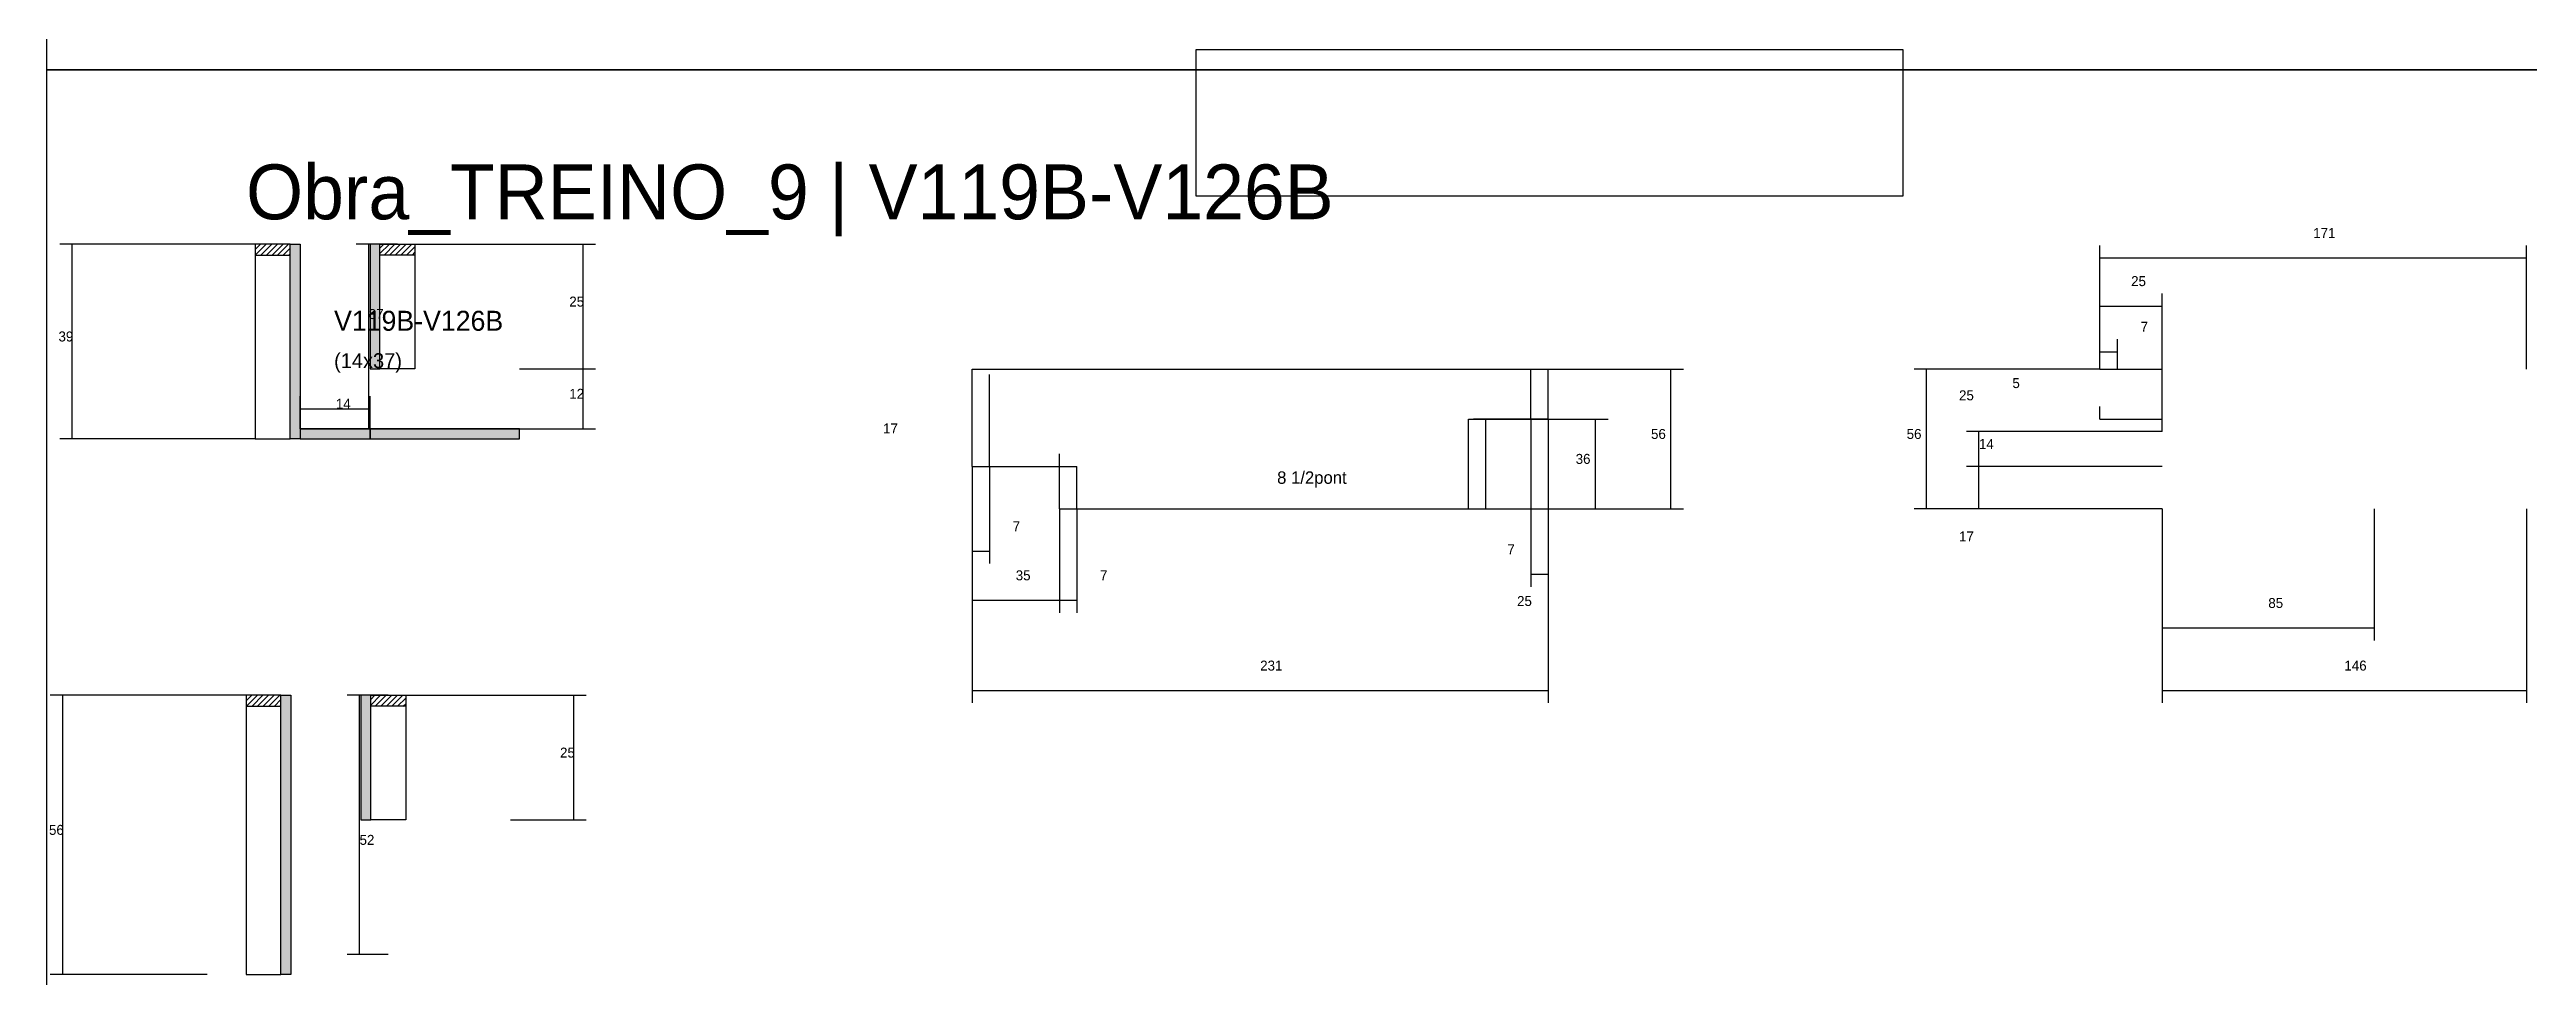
# Model space of a CAD drawing. Header units: metres. Extents: x -41 to 34840, y -36000 to 1848.
# Drawn here: x 8701 to 9694, y -34563 to -34192 of the extents above; entities that cross this region are included whole.
import ezdxf

# ---------------------------------------------------------------- set-up
doc = ezdxf.new("R2010")
doc.units = ezdxf.units.M
for name, color, linetype in [('CELL_BORDER', 8, 'Continuous'), ('COTA', 4, 'Continuous'), ('Cota Seção (2x)', 4, 'Continuous'), ('Hachura', 253, 'Continuous'), ('LABEL_ID', 3, 'Continuous'), ('Madeira', 126, 'Continuous'), ('NOMENCLATURA', 7, 'Continuous'), ('Painéis', 200, 'Continuous'), ('SARR_2.2x7', 40, 'Continuous'), ('Texto Seção', 7, 'Continuous')]:
    doc.layers.add(name, color=color, linetype=linetype)

msp = doc.modelspace()

# ---------------------------------------------------------------- texts
at = {"layer": 'COTA'}
for s, p in [('171', (9608.8, -34267.5)), ('25', (8909.6, -34295)), ('25', (9535.8, -34286.8)), ('7', (9539.6, -34305.1)), ('39', (8704.8, -34309)), ('12', (8909.6, -34332)), ('25', (9466.8, -34332.6)), ('5', (9488.2, -34327.7)), ('17', (9035.4, -34345.9)), ('56', (9343.3, -34348.1)), ('56', (9445.8, -34348.1)), ('14', (9474.8, -34352.1)), ('36', (9313.1, -34358.1)), ('7', (9087.4, -34385.1)), ('7', (9285.7, -34394.4)), ('17', (9466.8, -34389.2)), ('35', (9088.6, -34404.8)), ('7', (9122.4, -34404.8)), ('25', (9289.6, -34415.1)), ('85', (9590.8, -34415.9)), ('231', (9186.6, -34441)), ('146', (9621.3, -34441)), ('25', (8905.9, -34475.9)), ('56', (8701, -34506.9))]:
    msp.add_text(s, height=4, dxfattribs=at).set_placement(p)
at = {"layer": 'Cota Seção (2x)'}
for s, p in [('37', (8829.2, -34300)), ('14', (8816, -34336)), ('52', (8825.5, -34510.9))]:
    msp.add_text(s, height=4, dxfattribs=at).set_placement(p)
at = {"layer": 'LABEL_ID'}
msp.add_text('Obra_TREINO_9 | V119B-V126B', height=22, dxfattribs=at).set_placement((8780, -34260))
at = {"layer": 'NOMENCLATURA'}
msp.add_text('8 1/2pont', height=5, dxfattribs=at).set_placement((9193.4, -34366.1))
at = {"layer": 'Texto Seção'}
for s, height, p in [('V119B-V126B', 8, (8815.3, -34304.7)), ('(14x37)', 6, (8815.3, -34319.7))]:
    msp.add_text(s, height=height, dxfattribs=at).set_placement(p)

# ---------------------------------------------------------------- hatches: boundary and pattern name
at = {"layer": 'Hachura'}
h = msp.add_hatch(dxfattribs=at)
h.set_pattern_fill('ANSI31', scale=0.5)
h.paths.add_polyline_path([(8797.7, -34274.4), (8797.7, -34270), (8797.7, -34270), (8783.7, -34270), (8783.7, -34270), (8783.7, -34274.4), (8783.7, -34274.4), (8797.7, -34274.4)])
h = msp.add_hatch(color=8, dxfattribs=at)
h.dxf.hatch_style = 1
h.paths.add_polyline_path([(8801.7, -34270), (8797.7, -34270), (8797.7, -34270), (8797.7, -34348), (8797.7, -34348), (8801.7, -34348), (8801.7, -34348), (8801.7, -34270)])
h = msp.add_hatch(color=8, dxfattribs=at)
h.dxf.hatch_style = 1
h.paths.add_polyline_path([(8833.7, -34270), (8829.7, -34270), (8829.7, -34320), (8833.7, -34320)])
h = msp.add_hatch(dxfattribs=at)
h.set_pattern_fill('ANSI31', scale=0.5)
h.paths.add_polyline_path([(8833.7, -34274.4), (8833.7, -34270), (8833.7, -34270), (8847.7, -34270), (8847.7, -34270), (8847.7, -34274.4), (8847.7, -34274.4), (8833.7, -34274.4)])
h = msp.add_hatch(color=8, dxfattribs=at)
h.dxf.hatch_style = 1
h.paths.add_polyline_path([(8829.7, -34348), (8829.7, -34344), (8829.7, -34344), (8801.7, -34344), (8801.7, -34344), (8801.7, -34348), (8801.7, -34348), (8829.7, -34348)])
h = msp.add_hatch(color=8, dxfattribs=at)
h.dxf.hatch_style = 1
h.paths.add_polyline_path([(8889.7, -34348), (8889.7, -34344), (8889.7, -34344), (8829.7, -34344), (8829.7, -34344), (8829.7, -34348), (8829.7, -34348), (8889.7, -34348)])
h = msp.add_hatch(dxfattribs=at)
h.set_pattern_fill('ANSI31', scale=0.5)
h.paths.add_polyline_path([(8794, -34455.3), (8794, -34450.9), (8794, -34450.9), (8780, -34450.9), (8780, -34450.9), (8780, -34455.3), (8780, -34455.3), (8794, -34455.3)])
h = msp.add_hatch(color=8, dxfattribs=at)
h.dxf.hatch_style = 1
h.paths.add_polyline_path([(8798, -34450.9), (8794, -34450.9), (8794, -34450.9), (8794, -34562.9), (8794, -34562.9), (8798, -34562.9), (8798, -34562.9), (8798, -34450.9)])
h = msp.add_hatch(color=8, dxfattribs=at)
h.dxf.hatch_style = 1
h.paths.add_polyline_path([(8830, -34450.9), (8826, -34450.9), (8826, -34500.9), (8830, -34500.9)])
h = msp.add_hatch(dxfattribs=at)
h.set_pattern_fill('ANSI31', scale=0.5)
h.paths.add_polyline_path([(8830, -34455.3), (8830, -34450.9), (8830, -34450.9), (8844, -34450.9), (8844, -34450.9), (8844, -34455.3), (8844, -34455.3), (8830, -34455.3)])

# ---------------------------------------------------------------- linework, layer by layer
at = {"layer": 'CELL_BORDER'}
for points in [[(8700, -34200), (11600, -34200), (11600, -32400), (8700, -32400)], [(8700, -36000), (11600, -36000), (11600, -34200), (8700, -34200)]]:
    msp.add_lwpolyline(points, close=True, dxfattribs=at)
at = {"layer": 'COTA'}
for p, q in [((8783.7, -34270), (8705.3, -34270)), ((8710.3, -34348), (8710.3, -34270)), ((8847.7, -34270), (8920.1, -34270)), ((8915.1, -34320), (8915.1, -34270)), ((9523.3, -34320.1), (9523.3, -34270.5)), ((9694.3, -34320.1), (9694.3, -34270.5)), ((9523.3, -34275.5), (9694.3, -34275.5)), ((9523.3, -34320.1), (9523.3, -34289.8)), ((9548.3, -34340.1), (9548.3, -34289.8)), ((9523.3, -34294.8), (9548.3, -34294.8)), ((9523.3, -34320.1), (9523.3, -34308.1)), ((9530.3, -34320.1), (9530.3, -34308.1)), ((8889.7, -34320), (8920.1, -34320)), ((8889.7, -34320), (8920.1, -34320)), ((8915.1, -34344), (8915.1, -34320)), ((9302.1, -34320.1), (9356.3, -34320.1)), ((9351.3, -34376.1), (9351.3, -34320.1)), ((9523.3, -34320.1), (9448.8, -34320.1)), ((9453.8, -34376.1), (9453.8, -34320.1)), ((9523.3, -34313.1), (9530.3, -34313.1)), ((9523.3, -34320.1), (9523.3, -34315.1)), ((9523.3, -34320.1), (9548.3, -34320.1)), ((9548.3, -34345.1), (9548.3, -34315.1)), ((9302.1, -34340.1), (9272.1, -34340.1)), ((9277.1, -34376.1), (9277.1, -34340.1)), ((9295.1, -34340.1), (9295.1, -34407.4)), ((9302.1, -34340.1), (9302.1, -34454)), ((9302.1, -34340.1), (9302.1, -34407.4)), ((9302.1, -34340.1), (9326.1, -34340.1)), ((9321.1, -34376.1), (9321.1, -34340.1)), ((9523.3, -34340.1), (9523.3, -34335.1)), ((9523.3, -34340.1), (9548.3, -34340.1)), ((9548.3, -34345.1), (9548.3, -34335.1)), ((8783.7, -34348), (8705.3, -34348)), ((8889.7, -34344), (8920.1, -34344)), ((9548.3, -34345.1), (9469.8, -34345.1)), ((9474.8, -34359.1), (9474.8, -34345.1)), ((9071.1, -34359.1), (9071.1, -34354.1)), ((9071.1, -34359.1), (9071.1, -34454)), ((9071.1, -34359.1), (9106.1, -34359.1)), ((9071.1, -34359.1), (9071.1, -34398.1)), ((9071.1, -34359.1), (9071.1, -34417.8)), ((9078.1, -34359.1), (9078.1, -34398.1)), ((9106.1, -34376.1), (9106.1, -34354.1)), ((9548.3, -34359.1), (9469.8, -34359.1)), ((9548.3, -34359.1), (9469.8, -34359.1)), ((9474.8, -34376.1), (9474.8, -34359.1)), ((9106.1, -34376.1), (9106.1, -34417.8)), ((9106.1, -34376.1), (9106.1, -34417.8)), ((9113.1, -34376.1), (9113.1, -34417.8)), ((9277.1, -34376.1), (9356.3, -34376.1)), ((9277.1, -34376.1), (9326.1, -34376.1)), ((9277.1, -34376.1), (9282.1, -34376.1)), ((9548.3, -34376.1), (9448.8, -34376.1)), ((9548.3, -34376.1), (9469.8, -34376.1)), ((9548.3, -34376.1), (9548.3, -34428.9)), ((9548.3, -34376.1), (9548.3, -34454)), ((9633.3, -34376.1), (9633.3, -34428.9)), ((9694.3, -34376.1), (9694.3, -34454)), ((9071.1, -34393.1), (9078.1, -34393.1)), ((9295.1, -34402.4), (9302.1, -34402.4)), ((9071.1, -34412.8), (9106.1, -34412.8)), ((9106.1, -34412.8), (9113.1, -34412.8)), ((9548.3, -34423.9), (9633.3, -34423.9)), ((9071.1, -34449), (9302.1, -34449)), ((9548.3, -34449), (9694.3, -34449)), ((8780, -34450.9), (8701.5, -34450.9)), ((8706.5, -34562.9), (8706.5, -34450.9)), ((8844, -34450.9), (8916.4, -34450.9)), ((8911.4, -34500.9), (8911.4, -34450.9)), ((8886, -34500.9), (8916.4, -34500.9)), ((8764.4, -34562.9), (8701.5, -34562.9))]:
    msp.add_line(p, q, dxfattribs=at)
at = {"layer": 'Cota Seção (2x)'}
for p, q in [((8840.7, -34270), (8824.2, -34270)), ((8829.2, -34344), (8829.2, -34270)), ((8801.7, -34344), (8801.7, -34331)), ((8801.7, -34336), (8829.7, -34336)), ((8829.7, -34344), (8829.7, -34331)), ((8840.7, -34344), (8824.2, -34344)), ((8837, -34450.9), (8820.5, -34450.9)), ((8825.5, -34554.9), (8825.5, -34450.9)), ((8837, -34554.9), (8820.5, -34554.9))]:
    msp.add_line(p, q, dxfattribs=at)
at = {"layer": 'Madeira'}
for points in [[(8797.7, -34274.4), (8797.7, -34270), (8783.7, -34270), (8783.7, -34274.4)], [(8797.7, -34270), (8783.7, -34270), (8783.7, -34348), (8797.7, -34348)], [(8833.7, -34274.4), (8833.7, -34270), (8847.7, -34270), (8847.7, -34274.4)], [(8833.7, -34270), (8847.7, -34270), (8847.7, -34320), (8833.7, -34320)], [(8794, -34455.3), (8794, -34450.9), (8780, -34450.9), (8780, -34455.3)], [(8794, -34450.9), (8780, -34450.9), (8780, -34562.9), (8794, -34562.9)], [(8830, -34455.3), (8830, -34450.9), (8844, -34450.9), (8844, -34455.3)], [(8830, -34450.9), (8844, -34450.9), (8844, -34500.9), (8830, -34500.9)]]:
    msp.add_lwpolyline(points, close=True, dxfattribs=at)
at = {"layer": 'NOMENCLATURA'}
msp.add_lwpolyline([(9161, -34191.9), (9444.2, -34191.9), (9444.2, -34250.7), (9161, -34250.7)], close=True, dxfattribs=at)
at = {"layer": 'Painéis'}
for p, q in [((9071.1, -34320.1), (9302.1, -34320.1)), ((9071.1, -34359.1), (9071.1, -34320.1)), ((9302.1, -34340.1), (9302.1, -34320.1)), ((9277.1, -34340.1), (9302.1, -34340.1)), ((9277.1, -34376.1), (9277.1, -34340.1)), ((9523.3, -34340.1), (9548.3, -34340.1)), ((8801.7, -34344), (8829.7, -34344)), ((8829.7, -34344), (8889.7, -34344)), ((9071.1, -34359.1), (9106.1, -34359.1)), ((9106.1, -34376.1), (9106.1, -34359.1)), ((9106.1, -34376.1), (9277.1, -34376.1))]:
    msp.add_line(p, q, dxfattribs=at)
for points in [[(8797.7, -34270), (8801.7, -34270), (8801.7, -34348), (8797.7, -34348)], [(8833.7, -34270), (8829.7, -34270), (8829.7, -34320), (8833.7, -34320)], [(8829.7, -34348), (8829.7, -34344), (8801.7, -34344), (8801.7, -34348)], [(8889.7, -34348), (8889.7, -34344), (8829.7, -34344), (8829.7, -34348)], [(8794, -34450.9), (8798, -34450.9), (8798, -34562.9), (8794, -34562.9)], [(8830, -34450.9), (8826, -34450.9), (8826, -34500.9), (8830, -34500.9)]]:
    msp.add_lwpolyline(points, close=True, dxfattribs=at)
at = {"layer": 'SARR_2.2x7'}
for p, q in [((9295.1, -34340.1), (9295.1, -34320.1)), ((9078.1, -34359.1), (9078.1, -34322.3)), ((9270.1, -34376.1), (9270.1, -34340.1)), ((9270.1, -34340.1), (9277.1, -34340.1)), ((9106.1, -34359.1), (9113.1, -34359.1)), ((9113.1, -34376.1), (9113.1, -34359.1))]:
    msp.add_line(p, q, dxfattribs=at)

msp.set_redraw_order([(e.dxf.handle, doc.entitydb.next_handle()) for e in msp.query("TEXT MTEXT ATTDEF DIMENSION ARC_DIMENSION")])  # texts and dimensions are drawn at this point

doc.saveas('drawing.dxf')
